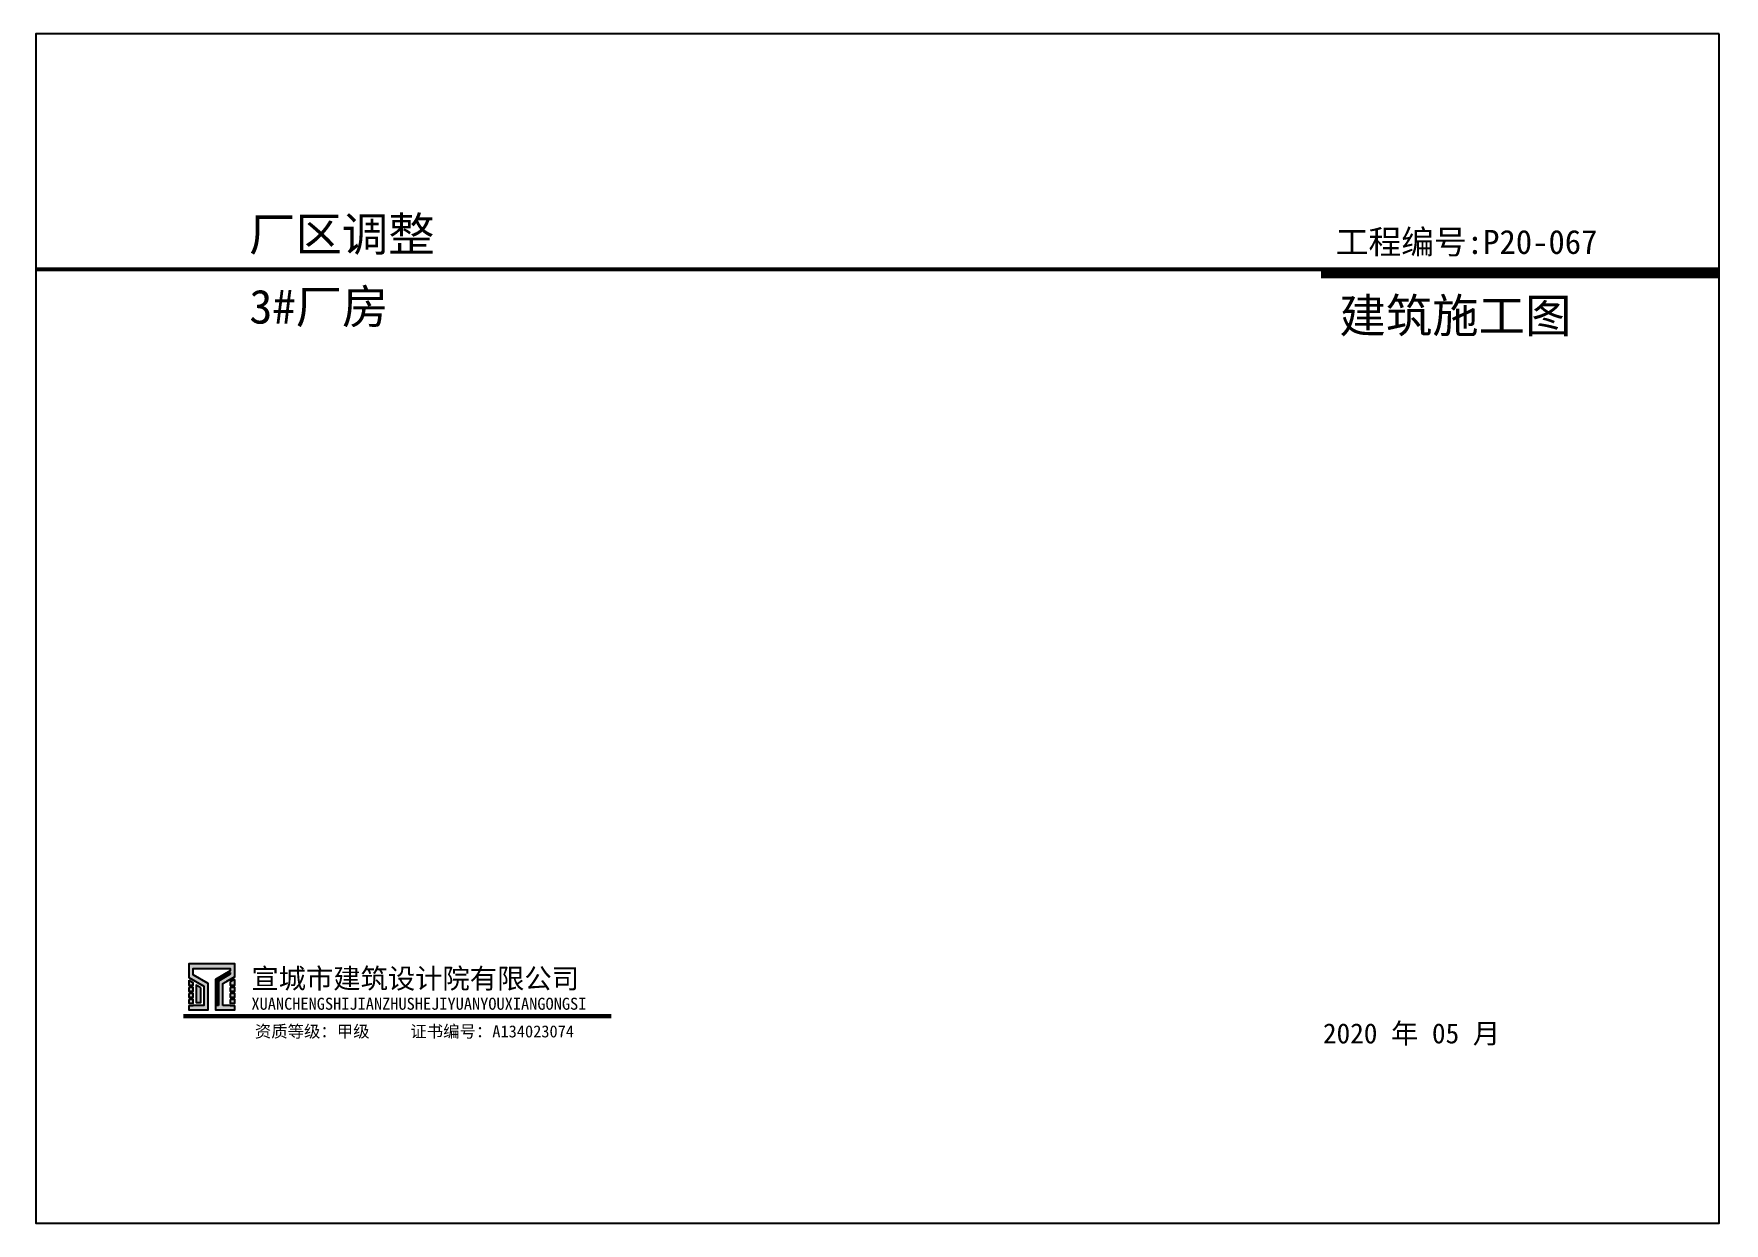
# Model space of a CAD drawing. Extents: x 683431 to 951238, y -788560 to -543702.
# Drawn here: x 683431 to 767881, y -603102 to -543702 of the extents above; entities that cross this region are included whole.
import ezdxf
from ezdxf.enums import TextEntityAlignment as Align

# ---------------------------------------------------------------- set-up
doc = ezdxf.new("R2010")
doc.units = 0
doc.header["$LTSCALE"] = 1000
doc.header["$MEASUREMENT"] = 0
for name, color, linetype in [('PUB_TITLE', 4, 'Continuous'), ('图框', 7, 'Continuous'), ('签名', 7, 'Continuous')]:
    doc.layers.add(name, color=color, linetype=linetype)
doc.styles.add('HT', font='')
doc.styles.get('HT').set_extended_font_data('SimHei')

msp = doc.modelspace()

# ---------------------------------------------------------------- texts
at = {"layer": 'PUB_TITLE', "style": 'HT'}
for s, height, p in [('资质等级：甲级     证书编号：A134023074', 600, (702446.9, -593510.8)), ('2020 年 05 月', 1000, (752260.9, -593602.5))]:
    msp.add_text(s, height=height, dxfattribs=at).set_placement(p, align=Align.MIDDLE)
at = {"layer": '图框', "color": 6, "style": 'HT'}
for s, height, p in [('厂区调整', 1700, (694179.5, -554557.6)), ('工程编号:P20-067', 1200, (748472.5, -554696)), ('3#厂房', 1700, (694198, -558176.1)), ('建筑施工图', 1700, (748655.3, -558626.1))]:
    msp.add_text(s, height=height, dxfattribs=at).set_placement(p)
for s, height, p in [('宣城市建筑设计院有限公司', 1000, (702483.4, -590858.6)), ('XUANCHENGSHIJIANZHUSHEJIYUANYOUXIANGONGSI', 600, (702669, -592142.2))]:
    msp.add_text(s, height=height, dxfattribs=at).set_placement(p, align=Align.MIDDLE)

# ---------------------------------------------------------------- hatches: boundary and pattern name
h = msp.add_hatch(color=1)
h.paths.add_polyline_path([(693470.9, -590157.7), (691173.7, -590157.7), (691173.7, -590832.6), (691920.2, -591263.6), (691920.2, -592231), (691397.6, -592231), (691173.7, -592231), (691173.7, -592454.9), (692144.1, -592454.9), (692144.1, -591134.3), (691397.6, -590703.3), (691397.6, -590381.7), (693246.9, -590381.7), (693246.9, -590493.6), (692500.4, -590924.6), (692500.4, -592454.9), (693470.9, -592454.9), (693470.9, -592231), (693246.9, -592231), (692873.7, -592231), (692873.7, -591140.1), (693470.9, -590795.3)])
h.paths.add_polyline_path([(693246.9, -590666), (692649.7, -591010.8), (692649.7, -592231), (692575.1, -592231), (692575.1, -590967.7), (693246.9, -590579.8)], flags=16)
h = msp.add_hatch(color=1)
h.paths.add_polyline_path([(693470.9, -590924.6), (693246.9, -591053.9), (693246.9, -591223.2), (693470.9, -591223.2)])
h.paths.add_polyline_path([(693470.9, -591335.2), (693246.9, -591335.2), (693246.9, -591521.8), (693470.9, -591521.8)])
h.paths.add_polyline_path([(693470.9, -591633.8), (693246.9, -591633.8), (693246.9, -591820.4), (693470.9, -591820.4)])
h.paths.add_polyline_path([(693470.9, -591932.4), (693246.9, -591932.4), (693246.9, -592119), (693470.9, -592119)])
h.paths.add_polyline_path([(691770.9, -591349.8), (691546.9, -591220.5), (691546.9, -592081.7), (691770.9, -592081.7)])
h.paths.add_polyline_path([(691173.7, -590961.9), (691173.7, -591223.2), (691397.6, -591223.2), (691397.6, -591091.2)])
h.paths.add_polyline_path([(691397.6, -591335.2), (691173.7, -591335.2), (691173.7, -591521.8), (691397.6, -591521.8)])
h.paths.add_polyline_path([(691397.6, -591633.8), (691173.7, -591633.8), (691173.7, -591820.4), (691397.6, -591820.4)])
h.paths.add_polyline_path([(691397.6, -591932.4), (691173.7, -591932.4), (691173.7, -592119), (691397.6, -592119)])

# ---------------------------------------------------------------- linework, layer by layer
at = {"color": 0}
for points, const_width in [([(683530.8, -555467.6), (767630.8, -555467.6)], 200), ([(747737.7, -555667.6), (767630.8, -555667.6)], 500)]:
    msp.add_lwpolyline(points, dxfattribs=dict(at, const_width=const_width))
for points in [[(692873.7, -592231), (692873.7, -591140.1), (693470.9, -590795.3), (693470.9, -590157.7), (691173.7, -590157.7), (691173.7, -590832.6), (691920.2, -591263.6), (691920.2, -592231), (691397.6, -592231)], [(691173.7, -592231), (691173.7, -592454.9), (692144.1, -592454.9), (692144.1, -591134.3), (691397.6, -590703.3), (691397.6, -590381.7), (693246.9, -590381.7), (693246.9, -590493.6), (692500.4, -590924.6), (692500.4, -592454.9), (693470.9, -592454.9), (693470.9, -592231)], [(691173.7, -590961.9), (691397.6, -591091.2)], [(691173.7, -590961.9), (691173.7, -591223.2), (691397.6, -591223.2), (691397.6, -591091.2)], [(693246.9, -590579.8), (692575.1, -590967.7), (692575.1, -592231)], [(693246.9, -590666), (692649.7, -591010.8), (692649.7, -592231)], [(693470.9, -590795.3), (693055.4, -591035.2)], [(693246.9, -590579.8), (693246.9, -590666)], [(693470.9, -590924.6), (693246.9, -591053.9)], [(693246.9, -591053.9), (693246.9, -591223.2), (693470.9, -591223.2), (693470.9, -590924.6)], [(691173.7, -592231), (691397.6, -592231)], [(692649.7, -592231), (692575.1, -592231)], [(693246.9, -592231), (692873.7, -592231)], [(693246.9, -592231), (693470.9, -592231)]]:
    msp.add_lwpolyline(points)
for points in [[(691173.7, -591335.2), (691173.7, -591521.8), (691397.6, -591521.8), (691397.6, -591335.2)], [(691173.7, -591633.8), (691173.7, -591820.4), (691397.6, -591820.4), (691397.6, -591633.8)], [(691173.7, -591932.4), (691173.7, -592119), (691397.6, -592119), (691397.6, -591932.4)], [(691770.9, -591349.8), (691546.9, -591220.5), (691546.9, -592081.7), (691770.9, -592081.7)], [(693246.9, -591335.2), (693246.9, -591521.8), (693470.9, -591521.8), (693470.9, -591335.2)], [(693246.9, -591633.8), (693246.9, -591820.4), (693470.9, -591820.4), (693470.9, -591633.8)], [(693246.9, -591932.4), (693246.9, -592119), (693470.9, -592119), (693470.9, -591932.4)]]:
    msp.add_lwpolyline(points, close=True)
at = {"layer": 'PUB_TITLE'}
msp.add_lwpolyline([(767630.8, -543702.4), (683530.8, -543702.4), (683530.8, -603102.4), (767630.8, -603102.4)], close=True, dxfattribs=at)
at = {"layer": '签名', "const_width": 228}
msp.add_lwpolyline([(690909, -592765.9), (712282, -592765.9)], dxfattribs=at)

msp.set_redraw_order([(e.dxf.handle, doc.entitydb.next_handle()) for e in msp.query("TEXT MTEXT ATTDEF DIMENSION ARC_DIMENSION")])  # texts and dimensions are drawn at this point

doc.saveas('drawing.dxf')
